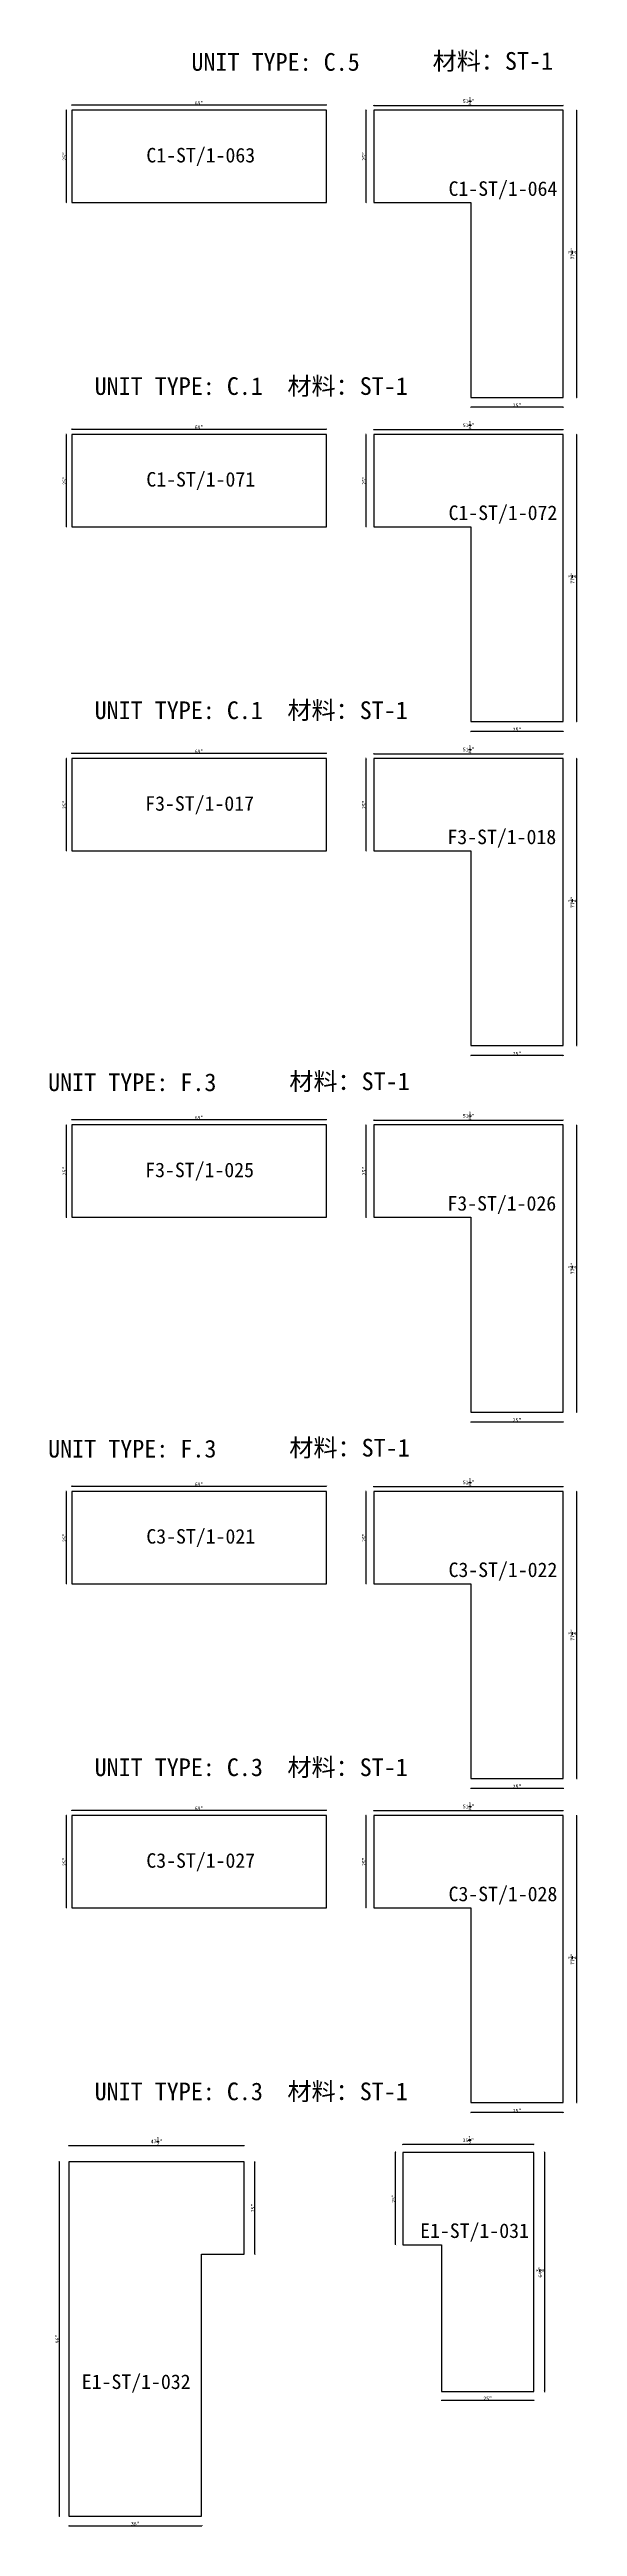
# Model space of a CAD drawing. Header units: millimetres. Extents: x -46962 to 137822, y -48342 to 2116.
# Drawn here: x 114603 to 118235, y -30064 to -13028 of the extents above; entities that cross this region are included whole.
import ezdxf
from ezdxf.enums import TextEntityAlignment as Align

# ---------------------------------------------------------------- set-up
doc = ezdxf.new("R2010")
doc.units = ezdxf.units.MM
doc.layers.add('COUNTERTOP_NUMBER', color=3, linetype='Continuous')
doc.layers.add('COUNTERTOPS', color=7, linetype='Continuous')
doc.styles.add('样式 1', font='')
doc.styles.get('样式 1').set_extended_font_data('NSimSun')
doc.dimstyles.new('副本 ISO-25', dxfattribs={"dimtxt": 25, "dimasz": 10, "dimexe": 1.5, "dimexo": 0.5, "dimtad": 1, "dimlfac": 0.03937, "dimlunit": 5, "dimtxsty": '样式 1', "dimblk": 'ARCHTICK', "dimcen": 2.5, "dimclrd": 256, "dimclrt": 1, "dimazin": 3, "dimtfac": 1, "dimtmove": 0, "dimatfit": 3, "dimfxlon": 1})

# ---------------------------------------------------------------- blocks, each defined once
blk = doc.blocks.new('_ArchTick')
at = {"color": 0, "linetype": 'ByBlock', "const_width": 0.15}
blk.add_lwpolyline([(-0.5, -0.5), (0.5, 0.5)], dxfattribs=at)
blk = doc.blocks.new('*D1694')
at = {"color": 0, "lineweight": -2, "transparency": 16777216}
for p, q in [((114720, -13445), (114717, -13445)), ((114720, -14080), (114717, -14080))]:
    blk.add_line(p, q, dxfattribs=at)
at = {"lineweight": -2, "transparency": 16777216}
blk.add_line((114719, -14080), (114719, -13445), dxfattribs=at)
at = {"layer": 'Defpoints', "color": 0, "transparency": 16777216}
for p in [(114719, -13445), (114756, -13445), (114756, -14080)]:
    blk.add_point(p, dxfattribs=at)
at = {"lineweight": -2, "transparency": 16777216, "xscale": 10, "yscale": 10, "zscale": 10}
for p, rotation in [((114719, -13445), 90), ((114719, -14080), 270)]:
    blk.add_blockref('_ArchTick', p, dxfattribs=dict(at, rotation=rotation))
at = {"color": 1, "transparency": 16777216, "insert": (114706, -13763), "char_height": 25, "attachment_point": 5, "rotation": 90, "style": '样式 1'}
blk.add_mtext('\\A1;25"', dxfattribs=at)
blk = doc.blocks.new('*D1695')
at = {"color": 0, "lineweight": -2, "transparency": 16777216}
for p, q in [((114756, -13410), (114756, -13407)), ((116508, -13410), (116508, -13407))]:
    blk.add_line(p, q, dxfattribs=at)
at = {"lineweight": -2, "transparency": 16777216}
blk.add_line((114756, -13409), (116508, -13409), dxfattribs=at)
at = {"layer": 'Defpoints', "color": 0, "transparency": 16777216}
for p in [(114756, -13445), (116508, -13409), (116508, -13445)]:
    blk.add_point(p, dxfattribs=at)
at = {"lineweight": -2, "transparency": 16777216, "xscale": 10, "yscale": 10, "zscale": 10, "rotation": 180}
blk.add_blockref('_ArchTick', (114756, -13409), dxfattribs=at)
at = {"lineweight": -2, "transparency": 16777216, "xscale": 10, "yscale": 10, "zscale": 10}
blk.add_blockref('_ArchTick', (116508, -13409), dxfattribs=at)
at = {"color": 1, "transparency": 16777216, "insert": (115632, -13396), "char_height": 25, "attachment_point": 5, "style": '样式 1'}
blk.add_mtext('\\A1;69"', dxfattribs=at)
blk = doc.blocks.new('*D1696')
at = {"color": 0, "lineweight": -2, "transparency": 16777216}
for p, q in [((116835, -13413), (116835, -13410)), ((118136, -13413), (118136, -13410))]:
    blk.add_line(p, q, dxfattribs=at)
at = {"lineweight": -2, "transparency": 16777216}
blk.add_line((116835, -13412), (118136, -13412), dxfattribs=at)
at = {"layer": 'Defpoints', "color": 0, "transparency": 16777216}
for p in [(116835, -13445), (118136, -13412), (118136, -13445)]:
    blk.add_point(p, dxfattribs=at)
at = {"lineweight": -2, "transparency": 16777216, "xscale": 10, "yscale": 10, "zscale": 10, "rotation": 180}
blk.add_blockref('_ArchTick', (116835, -13412), dxfattribs=at)
at = {"lineweight": -2, "transparency": 16777216, "xscale": 10, "yscale": 10, "zscale": 10}
blk.add_blockref('_ArchTick', (118136, -13412), dxfattribs=at)
at = {"color": 1, "transparency": 16777216, "insert": (117486, -13383), "char_height": 25, "attachment_point": 5, "style": '样式 1'}
blk.add_mtext('\\A1;51{\\H1x;\\S1/4;}"', dxfattribs=at)
blk = doc.blocks.new('*D1697')
at = {"color": 0, "lineweight": -2, "transparency": 16777216}
for p, q in [((116782, -13445), (116780, -13445)), ((116782, -14080), (116780, -14080))]:
    blk.add_line(p, q, dxfattribs=at)
at = {"lineweight": -2, "transparency": 16777216}
blk.add_line((116781, -14080), (116781, -13445), dxfattribs=at)
at = {"layer": 'Defpoints', "color": 0, "transparency": 16777216}
for p in [(116781, -13445), (116835, -13445), (116835, -14080)]:
    blk.add_point(p, dxfattribs=at)
at = {"lineweight": -2, "transparency": 16777216, "xscale": 10, "yscale": 10, "zscale": 10}
for p, rotation in [((116781, -13445), 90), ((116781, -14080), 270)]:
    blk.add_blockref('_ArchTick', p, dxfattribs=dict(at, rotation=rotation))
at = {"color": 1, "transparency": 16777216, "insert": (116768, -13763), "char_height": 25, "attachment_point": 5, "rotation": 90, "style": '样式 1'}
blk.add_mtext('\\A1;25"', dxfattribs=at)
blk = doc.blocks.new('*D1698')
at = {"color": 0, "lineweight": -2, "transparency": 16777216}
for p, q in [((117501, -15487), (117501, -15490)), ((118136, -15487), (118136, -15490))]:
    blk.add_line(p, q, dxfattribs=at)
at = {"lineweight": -2, "transparency": 16777216}
blk.add_line((118136, -15488), (117501, -15488), dxfattribs=at)
at = {"layer": 'Defpoints', "color": 0, "transparency": 16777216}
for p in [(117501, -15420), (117501, -15488), (118136, -15420)]:
    blk.add_point(p, dxfattribs=at)
at = {"lineweight": -2, "transparency": 16777216, "xscale": 10, "yscale": 10, "zscale": 10, "rotation": 180}
blk.add_blockref('_ArchTick', (117501, -15488), dxfattribs=at)
at = {"lineweight": -2, "transparency": 16777216, "xscale": 10, "yscale": 10, "zscale": 10}
blk.add_blockref('_ArchTick', (118136, -15488), dxfattribs=at)
at = {"color": 1, "transparency": 16777216, "insert": (117819, -15475), "char_height": 25, "attachment_point": 5, "style": '样式 1'}
blk.add_mtext('\\A1;25"', dxfattribs=at)
blk = doc.blocks.new('*D1699')
at = {"color": 0, "lineweight": -2, "transparency": 16777216}
for p, q in [((118229, -13445), (118231, -13445)), ((118229, -15420), (118231, -15420))]:
    blk.add_line(p, q, dxfattribs=at)
at = {"lineweight": -2, "transparency": 16777216}
blk.add_line((118230, -15420), (118230, -13445), dxfattribs=at)
at = {"layer": 'Defpoints', "color": 0, "transparency": 16777216}
for p in [(118136, -13445), (118230, -13445), (118136, -15420)]:
    blk.add_point(p, dxfattribs=at)
at = {"lineweight": -2, "transparency": 16777216, "xscale": 10, "yscale": 10, "zscale": 10}
for p, rotation in [((118230, -13445), 90), ((118230, -15420), 270)]:
    blk.add_blockref('_ArchTick', p, dxfattribs=dict(at, rotation=rotation))
at = {"color": 1, "transparency": 16777216, "insert": (118201, -14432), "char_height": 25, "attachment_point": 5, "rotation": 90, "style": '样式 1'}
blk.add_mtext('\\A1;77{\\H1x;\\S3/4;}"', dxfattribs=at)
blk = doc.blocks.new('*D1983')
at = {"color": 0, "lineweight": -2, "transparency": 16777216}
for p, q in [((114720, -15675), (114717, -15675)), ((114720, -16310), (114717, -16310))]:
    blk.add_line(p, q, dxfattribs=at)
at = {"lineweight": -2, "transparency": 16777216}
blk.add_line((114719, -16310), (114719, -15675), dxfattribs=at)
at = {"layer": 'Defpoints', "color": 0, "transparency": 16777216}
for p in [(114719, -15675), (114756, -15675), (114756, -16310)]:
    blk.add_point(p, dxfattribs=at)
at = {"lineweight": -2, "transparency": 16777216, "xscale": 10, "yscale": 10, "zscale": 10}
for p, rotation in [((114719, -15675), 90), ((114719, -16310), 270)]:
    blk.add_blockref('_ArchTick', p, dxfattribs=dict(at, rotation=rotation))
at = {"color": 1, "transparency": 16777216, "insert": (114706, -15992), "char_height": 25, "attachment_point": 5, "rotation": 90, "style": '样式 1'}
blk.add_mtext('\\A1;25"', dxfattribs=at)
blk = doc.blocks.new('*D1984')
at = {"color": 0, "lineweight": -2, "transparency": 16777216}
for p, q in [((114756, -15639), (114756, -15637)), ((116508, -15639), (116508, -15637))]:
    blk.add_line(p, q, dxfattribs=at)
at = {"lineweight": -2, "transparency": 16777216}
blk.add_line((114756, -15638), (116508, -15638), dxfattribs=at)
at = {"layer": 'Defpoints', "color": 0, "transparency": 16777216}
for p in [(116508, -15638), (114756, -15675), (116508, -15675)]:
    blk.add_point(p, dxfattribs=at)
at = {"lineweight": -2, "transparency": 16777216, "xscale": 10, "yscale": 10, "zscale": 10, "rotation": 180}
blk.add_blockref('_ArchTick', (114756, -15638), dxfattribs=at)
at = {"lineweight": -2, "transparency": 16777216, "xscale": 10, "yscale": 10, "zscale": 10}
blk.add_blockref('_ArchTick', (116508, -15638), dxfattribs=at)
at = {"color": 1, "transparency": 16777216, "insert": (115632, -15625), "char_height": 25, "attachment_point": 5, "style": '样式 1'}
blk.add_mtext('\\A1;69"', dxfattribs=at)
blk = doc.blocks.new('*D1985')
at = {"color": 0, "lineweight": -2, "transparency": 16777216}
for p, q in [((116835, -15643), (116835, -15640)), ((118136, -15643), (118136, -15640))]:
    blk.add_line(p, q, dxfattribs=at)
at = {"lineweight": -2, "transparency": 16777216}
blk.add_line((116835, -15642), (118136, -15642), dxfattribs=at)
at = {"layer": 'Defpoints', "color": 0, "transparency": 16777216}
for p in [(118136, -15642), (116835, -15675), (118136, -15675)]:
    blk.add_point(p, dxfattribs=at)
at = {"lineweight": -2, "transparency": 16777216, "xscale": 10, "yscale": 10, "zscale": 10, "rotation": 180}
blk.add_blockref('_ArchTick', (116835, -15642), dxfattribs=at)
at = {"lineweight": -2, "transparency": 16777216, "xscale": 10, "yscale": 10, "zscale": 10}
blk.add_blockref('_ArchTick', (118136, -15642), dxfattribs=at)
at = {"color": 1, "transparency": 16777216, "insert": (117486, -15612), "char_height": 25, "attachment_point": 5, "style": '样式 1'}
blk.add_mtext('\\A1;51{\\H1x;\\S1/4;}"', dxfattribs=at)
blk = doc.blocks.new('*D1986')
at = {"color": 0, "lineweight": -2, "transparency": 16777216}
for p, q in [((116782, -15675), (116780, -15675)), ((116782, -16310), (116780, -16310))]:
    blk.add_line(p, q, dxfattribs=at)
at = {"lineweight": -2, "transparency": 16777216}
blk.add_line((116781, -16310), (116781, -15675), dxfattribs=at)
at = {"layer": 'Defpoints', "color": 0, "transparency": 16777216}
for p in [(116781, -15675), (116835, -15675), (116835, -16310)]:
    blk.add_point(p, dxfattribs=at)
at = {"lineweight": -2, "transparency": 16777216, "xscale": 10, "yscale": 10, "zscale": 10}
for p, rotation in [((116781, -15675), 90), ((116781, -16310), 270)]:
    blk.add_blockref('_ArchTick', p, dxfattribs=dict(at, rotation=rotation))
at = {"color": 1, "transparency": 16777216, "insert": (116768, -15992), "char_height": 25, "attachment_point": 5, "rotation": 90, "style": '样式 1'}
blk.add_mtext('\\A1;25"', dxfattribs=at)
blk = doc.blocks.new('*D1987')
at = {"color": 0, "lineweight": -2, "transparency": 16777216}
for p, q in [((117501, -17717), (117501, -17719)), ((118136, -17717), (118136, -17719))]:
    blk.add_line(p, q, dxfattribs=at)
at = {"lineweight": -2, "transparency": 16777216}
blk.add_line((118136, -17718), (117501, -17718), dxfattribs=at)
at = {"layer": 'Defpoints', "color": 0, "transparency": 16777216}
for p in [(117501, -17649), (117501, -17718), (118136, -17649)]:
    blk.add_point(p, dxfattribs=at)
at = {"lineweight": -2, "transparency": 16777216, "xscale": 10, "yscale": 10, "zscale": 10, "rotation": 180}
blk.add_blockref('_ArchTick', (117501, -17718), dxfattribs=at)
at = {"lineweight": -2, "transparency": 16777216, "xscale": 10, "yscale": 10, "zscale": 10}
blk.add_blockref('_ArchTick', (118136, -17718), dxfattribs=at)
at = {"color": 1, "transparency": 16777216, "insert": (117819, -17705), "char_height": 25, "attachment_point": 5, "style": '样式 1'}
blk.add_mtext('\\A1;25"', dxfattribs=at)
blk = doc.blocks.new('*D1988')
at = {"color": 0, "lineweight": -2, "transparency": 16777216}
for p, q in [((118229, -15675), (118231, -15675)), ((118229, -17649), (118231, -17649))]:
    blk.add_line(p, q, dxfattribs=at)
at = {"lineweight": -2, "transparency": 16777216}
blk.add_line((118230, -17649), (118230, -15675), dxfattribs=at)
at = {"layer": 'Defpoints', "color": 0, "transparency": 16777216}
for p in [(118136, -15675), (118230, -15675), (118136, -17649)]:
    blk.add_point(p, dxfattribs=at)
at = {"lineweight": -2, "transparency": 16777216, "xscale": 10, "yscale": 10, "zscale": 10}
for p, rotation in [((118230, -15675), 90), ((118230, -17649), 270)]:
    blk.add_blockref('_ArchTick', p, dxfattribs=dict(at, rotation=rotation))
at = {"color": 1, "transparency": 16777216, "insert": (118201, -16662), "char_height": 25, "attachment_point": 5, "rotation": 90, "style": '样式 1'}
blk.add_mtext('\\A1;77{\\H1x;\\S3/4;}"', dxfattribs=at)
blk = doc.blocks.new('*D1718')
at = {"color": 0, "lineweight": -2, "transparency": 16777216}
for p, q in [((114720, -17904), (114717, -17904)), ((114720, -18539), (114717, -18539))]:
    blk.add_line(p, q, dxfattribs=at)
at = {"lineweight": -2, "transparency": 16777216}
blk.add_line((114719, -18539), (114719, -17904), dxfattribs=at)
at = {"layer": 'Defpoints', "color": 0, "transparency": 16777216}
for p in [(114719, -17904), (114756, -17904), (114756, -18539)]:
    blk.add_point(p, dxfattribs=at)
at = {"lineweight": -2, "transparency": 16777216, "xscale": 10, "yscale": 10, "zscale": 10}
for p, rotation in [((114719, -17904), 90), ((114719, -18539), 270)]:
    blk.add_blockref('_ArchTick', p, dxfattribs=dict(at, rotation=rotation))
at = {"color": 1, "transparency": 16777216, "insert": (114706, -18222), "char_height": 25, "attachment_point": 5, "rotation": 90, "style": '样式 1'}
blk.add_mtext('\\A1;25"', dxfattribs=at)
blk = doc.blocks.new('*D1719')
at = {"color": 0, "lineweight": -2, "transparency": 16777216}
for p, q in [((114756, -17869), (114756, -17866)), ((116508, -17869), (116508, -17866))]:
    blk.add_line(p, q, dxfattribs=at)
at = {"lineweight": -2, "transparency": 16777216}
blk.add_line((114756, -17868), (116508, -17868), dxfattribs=at)
at = {"layer": 'Defpoints', "color": 0, "transparency": 16777216}
for p in [(116508, -17868), (114756, -17904), (116508, -17904)]:
    blk.add_point(p, dxfattribs=at)
at = {"lineweight": -2, "transparency": 16777216, "xscale": 10, "yscale": 10, "zscale": 10, "rotation": 180}
blk.add_blockref('_ArchTick', (114756, -17868), dxfattribs=at)
at = {"lineweight": -2, "transparency": 16777216, "xscale": 10, "yscale": 10, "zscale": 10}
blk.add_blockref('_ArchTick', (116508, -17868), dxfattribs=at)
at = {"color": 1, "transparency": 16777216, "insert": (115632, -17855), "char_height": 25, "attachment_point": 5, "style": '样式 1'}
blk.add_mtext('\\A1;69"', dxfattribs=at)
blk = doc.blocks.new('*D1720')
at = {"color": 0, "lineweight": -2, "transparency": 16777216}
for p, q in [((116835, -17872), (116835, -17870)), ((118136, -17872), (118136, -17870))]:
    blk.add_line(p, q, dxfattribs=at)
at = {"lineweight": -2, "transparency": 16777216}
blk.add_line((116835, -17871), (118136, -17871), dxfattribs=at)
at = {"layer": 'Defpoints', "color": 0, "transparency": 16777216}
for p in [(118136, -17871), (116835, -17904), (118136, -17904)]:
    blk.add_point(p, dxfattribs=at)
at = {"lineweight": -2, "transparency": 16777216, "xscale": 10, "yscale": 10, "zscale": 10, "rotation": 180}
blk.add_blockref('_ArchTick', (116835, -17871), dxfattribs=at)
at = {"lineweight": -2, "transparency": 16777216, "xscale": 10, "yscale": 10, "zscale": 10}
blk.add_blockref('_ArchTick', (118136, -17871), dxfattribs=at)
at = {"color": 1, "transparency": 16777216, "insert": (117486, -17842), "char_height": 25, "attachment_point": 5, "style": '样式 1'}
blk.add_mtext('\\A1;51{\\H1x;\\S1/4;}"', dxfattribs=at)
blk = doc.blocks.new('*D1721')
at = {"color": 0, "lineweight": -2, "transparency": 16777216}
for p, q in [((116782, -17904), (116780, -17904)), ((116782, -18539), (116780, -18539))]:
    blk.add_line(p, q, dxfattribs=at)
at = {"lineweight": -2, "transparency": 16777216}
blk.add_line((116781, -18539), (116781, -17904), dxfattribs=at)
at = {"layer": 'Defpoints', "color": 0, "transparency": 16777216}
for p in [(116781, -17904), (116835, -17904), (116835, -18539)]:
    blk.add_point(p, dxfattribs=at)
at = {"lineweight": -2, "transparency": 16777216, "xscale": 10, "yscale": 10, "zscale": 10}
for p, rotation in [((116781, -17904), 90), ((116781, -18539), 270)]:
    blk.add_blockref('_ArchTick', p, dxfattribs=dict(at, rotation=rotation))
at = {"color": 1, "transparency": 16777216, "insert": (116768, -18222), "char_height": 25, "attachment_point": 5, "rotation": 90, "style": '样式 1'}
blk.add_mtext('\\A1;25"', dxfattribs=at)
blk = doc.blocks.new('*D1722')
at = {"color": 0, "lineweight": -2, "transparency": 16777216}
for p, q in [((117501, -19946), (117501, -19949)), ((118136, -19946), (118136, -19949))]:
    blk.add_line(p, q, dxfattribs=at)
at = {"lineweight": -2, "transparency": 16777216}
blk.add_line((118136, -19947), (117501, -19947), dxfattribs=at)
at = {"layer": 'Defpoints', "color": 0, "transparency": 16777216}
for p in [(117501, -19879), (118136, -19879), (117501, -19947)]:
    blk.add_point(p, dxfattribs=at)
at = {"lineweight": -2, "transparency": 16777216, "xscale": 10, "yscale": 10, "zscale": 10, "rotation": 180}
blk.add_blockref('_ArchTick', (117501, -19947), dxfattribs=at)
at = {"lineweight": -2, "transparency": 16777216, "xscale": 10, "yscale": 10, "zscale": 10}
blk.add_blockref('_ArchTick', (118136, -19947), dxfattribs=at)
at = {"color": 1, "transparency": 16777216, "insert": (117819, -19934), "char_height": 25, "attachment_point": 5, "style": '样式 1'}
blk.add_mtext('\\A1;25"', dxfattribs=at)
blk = doc.blocks.new('*D1723')
at = {"color": 0, "lineweight": -2, "transparency": 16777216}
for p, q in [((118229, -17904), (118231, -17904)), ((118229, -19879), (118231, -19879))]:
    blk.add_line(p, q, dxfattribs=at)
at = {"lineweight": -2, "transparency": 16777216}
blk.add_line((118230, -19879), (118230, -17904), dxfattribs=at)
at = {"layer": 'Defpoints', "color": 0, "transparency": 16777216}
for p in [(118136, -17904), (118230, -17904), (118136, -19879)]:
    blk.add_point(p, dxfattribs=at)
at = {"lineweight": -2, "transparency": 16777216, "xscale": 10, "yscale": 10, "zscale": 10}
for p, rotation in [((118230, -17904), 90), ((118230, -19879), 270)]:
    blk.add_blockref('_ArchTick', p, dxfattribs=dict(at, rotation=rotation))
at = {"color": 1, "transparency": 16777216, "insert": (118201, -18892), "char_height": 25, "attachment_point": 5, "rotation": 90, "style": '样式 1'}
blk.add_mtext('\\A1;77{\\H1x;\\S3/4;}"', dxfattribs=at)
blk = doc.blocks.new('*D1993')
at = {"color": 0, "lineweight": -2, "transparency": 16777216}
for p, q in [((114720, -20425), (114717, -20425)), ((114720, -21060), (114717, -21060))]:
    blk.add_line(p, q, dxfattribs=at)
at = {"lineweight": -2, "transparency": 16777216}
blk.add_line((114719, -21060), (114719, -20425), dxfattribs=at)
at = {"layer": 'Defpoints', "color": 0, "transparency": 16777216}
for p in [(114719, -20425), (114756, -20425), (114756, -21060)]:
    blk.add_point(p, dxfattribs=at)
at = {"lineweight": -2, "transparency": 16777216, "xscale": 10, "yscale": 10, "zscale": 10}
for p, rotation in [((114719, -20425), 90), ((114719, -21060), 270)]:
    blk.add_blockref('_ArchTick', p, dxfattribs=dict(at, rotation=rotation))
at = {"color": 1, "transparency": 16777216, "insert": (114706, -20742), "char_height": 25, "attachment_point": 5, "rotation": 90, "style": '样式 1'}
blk.add_mtext('\\A1;25"', dxfattribs=at)
blk = doc.blocks.new('*D1994')
at = {"color": 0, "lineweight": -2, "transparency": 16777216}
for p, q in [((114756, -20389), (114756, -20387)), ((116508, -20389), (116508, -20387))]:
    blk.add_line(p, q, dxfattribs=at)
at = {"lineweight": -2, "transparency": 16777216}
blk.add_line((114756, -20388), (116508, -20388), dxfattribs=at)
at = {"layer": 'Defpoints', "color": 0, "transparency": 16777216}
for p in [(114756, -20425), (116508, -20388), (116508, -20425)]:
    blk.add_point(p, dxfattribs=at)
at = {"lineweight": -2, "transparency": 16777216, "xscale": 10, "yscale": 10, "zscale": 10, "rotation": 180}
blk.add_blockref('_ArchTick', (114756, -20388), dxfattribs=at)
at = {"lineweight": -2, "transparency": 16777216, "xscale": 10, "yscale": 10, "zscale": 10}
blk.add_blockref('_ArchTick', (116508, -20388), dxfattribs=at)
at = {"color": 1, "transparency": 16777216, "insert": (115632, -20375), "char_height": 25, "attachment_point": 5, "style": '样式 1'}
blk.add_mtext('\\A1;69"', dxfattribs=at)
blk = doc.blocks.new('*D1995')
at = {"color": 0, "lineweight": -2, "transparency": 16777216}
for p, q in [((116835, -20392), (116835, -20390)), ((118136, -20392), (118136, -20390))]:
    blk.add_line(p, q, dxfattribs=at)
at = {"lineweight": -2, "transparency": 16777216}
blk.add_line((116835, -20391), (118136, -20391), dxfattribs=at)
at = {"layer": 'Defpoints', "color": 0, "transparency": 16777216}
for p in [(116835, -20425), (118136, -20391), (118136, -20425)]:
    blk.add_point(p, dxfattribs=at)
at = {"lineweight": -2, "transparency": 16777216, "xscale": 10, "yscale": 10, "zscale": 10, "rotation": 180}
blk.add_blockref('_ArchTick', (116835, -20391), dxfattribs=at)
at = {"lineweight": -2, "transparency": 16777216, "xscale": 10, "yscale": 10, "zscale": 10}
blk.add_blockref('_ArchTick', (118136, -20391), dxfattribs=at)
at = {"color": 1, "transparency": 16777216, "insert": (117486, -20362), "char_height": 25, "attachment_point": 5, "style": '样式 1'}
blk.add_mtext('\\A1;51{\\H1x;\\S1/4;}"', dxfattribs=at)
blk = doc.blocks.new('*D1996')
at = {"color": 0, "lineweight": -2, "transparency": 16777216}
for p, q in [((116782, -20425), (116780, -20425)), ((116782, -21060), (116780, -21060))]:
    blk.add_line(p, q, dxfattribs=at)
at = {"lineweight": -2, "transparency": 16777216}
blk.add_line((116781, -21060), (116781, -20425), dxfattribs=at)
at = {"layer": 'Defpoints', "color": 0, "transparency": 16777216}
for p in [(116781, -20425), (116835, -20425), (116835, -21060)]:
    blk.add_point(p, dxfattribs=at)
at = {"lineweight": -2, "transparency": 16777216, "xscale": 10, "yscale": 10, "zscale": 10}
for p, rotation in [((116781, -20425), 90), ((116781, -21060), 270)]:
    blk.add_blockref('_ArchTick', p, dxfattribs=dict(at, rotation=rotation))
at = {"color": 1, "transparency": 16777216, "insert": (116768, -20742), "char_height": 25, "attachment_point": 5, "rotation": 90, "style": '样式 1'}
blk.add_mtext('\\A1;25"', dxfattribs=at)
blk = doc.blocks.new('*D1997')
at = {"color": 0, "lineweight": -2, "transparency": 16777216}
for p, q in [((117501, -22467), (117501, -22469)), ((118136, -22467), (118136, -22469))]:
    blk.add_line(p, q, dxfattribs=at)
at = {"lineweight": -2, "transparency": 16777216}
blk.add_line((118136, -22468), (117501, -22468), dxfattribs=at)
at = {"layer": 'Defpoints', "color": 0, "transparency": 16777216}
for p in [(117501, -22399), (117501, -22468), (118136, -22399)]:
    blk.add_point(p, dxfattribs=at)
at = {"lineweight": -2, "transparency": 16777216, "xscale": 10, "yscale": 10, "zscale": 10, "rotation": 180}
blk.add_blockref('_ArchTick', (117501, -22468), dxfattribs=at)
at = {"lineweight": -2, "transparency": 16777216, "xscale": 10, "yscale": 10, "zscale": 10}
blk.add_blockref('_ArchTick', (118136, -22468), dxfattribs=at)
at = {"color": 1, "transparency": 16777216, "insert": (117819, -22455), "char_height": 25, "attachment_point": 5, "style": '样式 1'}
blk.add_mtext('\\A1;25"', dxfattribs=at)
blk = doc.blocks.new('*D1998')
at = {"color": 0, "lineweight": -2, "transparency": 16777216}
for p, q in [((118229, -20425), (118231, -20425)), ((118229, -22399), (118231, -22399))]:
    blk.add_line(p, q, dxfattribs=at)
at = {"lineweight": -2, "transparency": 16777216}
blk.add_line((118230, -22399), (118230, -20425), dxfattribs=at)
at = {"layer": 'Defpoints', "color": 0, "transparency": 16777216}
for p in [(118136, -20425), (118230, -20425), (118136, -22399)]:
    blk.add_point(p, dxfattribs=at)
at = {"lineweight": -2, "transparency": 16777216, "xscale": 10, "yscale": 10, "zscale": 10}
for p, rotation in [((118230, -20425), 90), ((118230, -22399), 270)]:
    blk.add_blockref('_ArchTick', p, dxfattribs=dict(at, rotation=rotation))
at = {"color": 1, "transparency": 16777216, "insert": (118201, -21412), "char_height": 25, "attachment_point": 5, "rotation": 90, "style": '样式 1'}
blk.add_mtext('\\A1;77{\\H1x;\\S3/4;}"', dxfattribs=at)
blk = doc.blocks.new('*D2009')
at = {"color": 0, "lineweight": -2, "transparency": 16777216}
for p, q in [((114720, -22945), (114717, -22945)), ((114720, -23580), (114717, -23580))]:
    blk.add_line(p, q, dxfattribs=at)
at = {"lineweight": -2, "transparency": 16777216}
blk.add_line((114719, -23580), (114719, -22945), dxfattribs=at)
at = {"layer": 'Defpoints', "color": 0, "transparency": 16777216}
for p in [(114719, -22945), (114756, -22945), (114756, -23580)]:
    blk.add_point(p, dxfattribs=at)
at = {"lineweight": -2, "transparency": 16777216, "xscale": 10, "yscale": 10, "zscale": 10}
for p, rotation in [((114719, -22945), 90), ((114719, -23580), 270)]:
    blk.add_blockref('_ArchTick', p, dxfattribs=dict(at, rotation=rotation))
at = {"color": 1, "transparency": 16777216, "insert": (114706, -23263), "char_height": 25, "attachment_point": 5, "rotation": 90, "style": '样式 1'}
blk.add_mtext('\\A1;25"', dxfattribs=at)
blk = doc.blocks.new('*D2010')
at = {"color": 0, "lineweight": -2, "transparency": 16777216}
for p, q in [((114756, -22910), (114756, -22907)), ((116508, -22910), (116508, -22907))]:
    blk.add_line(p, q, dxfattribs=at)
at = {"lineweight": -2, "transparency": 16777216}
blk.add_line((114756, -22909), (116508, -22909), dxfattribs=at)
at = {"layer": 'Defpoints', "color": 0, "transparency": 16777216}
for p in [(114756, -22945), (116508, -22909), (116508, -22945)]:
    blk.add_point(p, dxfattribs=at)
at = {"lineweight": -2, "transparency": 16777216, "xscale": 10, "yscale": 10, "zscale": 10, "rotation": 180}
blk.add_blockref('_ArchTick', (114756, -22909), dxfattribs=at)
at = {"lineweight": -2, "transparency": 16777216, "xscale": 10, "yscale": 10, "zscale": 10}
blk.add_blockref('_ArchTick', (116508, -22909), dxfattribs=at)
at = {"color": 1, "transparency": 16777216, "insert": (115632, -22896), "char_height": 25, "attachment_point": 5, "style": '样式 1'}
blk.add_mtext('\\A1;69"', dxfattribs=at)
blk = doc.blocks.new('*D1962')
at = {"color": 0, "lineweight": -2, "transparency": 16777216}
for p, q in [((116835, -22913), (116835, -22910)), ((118136, -22913), (118136, -22910))]:
    blk.add_line(p, q, dxfattribs=at)
at = {"lineweight": -2, "transparency": 16777216}
blk.add_line((116835, -22912), (118136, -22912), dxfattribs=at)
at = {"layer": 'Defpoints', "color": 0, "transparency": 16777216}
for p in [(116835, -22945), (118136, -22912), (118136, -22945)]:
    blk.add_point(p, dxfattribs=at)
at = {"lineweight": -2, "transparency": 16777216, "xscale": 10, "yscale": 10, "zscale": 10, "rotation": 180}
blk.add_blockref('_ArchTick', (116835, -22912), dxfattribs=at)
at = {"lineweight": -2, "transparency": 16777216, "xscale": 10, "yscale": 10, "zscale": 10}
blk.add_blockref('_ArchTick', (118136, -22912), dxfattribs=at)
at = {"color": 1, "transparency": 16777216, "insert": (117486, -22883), "char_height": 25, "attachment_point": 5, "style": '样式 1'}
blk.add_mtext('\\A1;51{\\H1x;\\S1/4;}"', dxfattribs=at)
blk = doc.blocks.new('*D1963')
at = {"color": 0, "lineweight": -2, "transparency": 16777216}
for p, q in [((116782, -22945), (116780, -22945)), ((116782, -23580), (116780, -23580))]:
    blk.add_line(p, q, dxfattribs=at)
at = {"lineweight": -2, "transparency": 16777216}
blk.add_line((116781, -23580), (116781, -22945), dxfattribs=at)
at = {"layer": 'Defpoints', "color": 0, "transparency": 16777216}
for p in [(116781, -22945), (116835, -22945), (116835, -23580)]:
    blk.add_point(p, dxfattribs=at)
at = {"lineweight": -2, "transparency": 16777216, "xscale": 10, "yscale": 10, "zscale": 10}
for p, rotation in [((116781, -22945), 90), ((116781, -23580), 270)]:
    blk.add_blockref('_ArchTick', p, dxfattribs=dict(at, rotation=rotation))
at = {"color": 1, "transparency": 16777216, "insert": (116768, -23263), "char_height": 25, "attachment_point": 5, "rotation": 90, "style": '样式 1'}
blk.add_mtext('\\A1;25"', dxfattribs=at)
blk = doc.blocks.new('*D1964')
at = {"color": 0, "lineweight": -2, "transparency": 16777216}
for p, q in [((117501, -24987), (117501, -24990)), ((118136, -24987), (118136, -24990))]:
    blk.add_line(p, q, dxfattribs=at)
at = {"lineweight": -2, "transparency": 16777216}
blk.add_line((118136, -24988), (117501, -24988), dxfattribs=at)
at = {"layer": 'Defpoints', "color": 0, "transparency": 16777216}
for p in [(117501, -24920), (117501, -24988), (118136, -24920)]:
    blk.add_point(p, dxfattribs=at)
at = {"lineweight": -2, "transparency": 16777216, "xscale": 10, "yscale": 10, "zscale": 10, "rotation": 180}
blk.add_blockref('_ArchTick', (117501, -24988), dxfattribs=at)
at = {"lineweight": -2, "transparency": 16777216, "xscale": 10, "yscale": 10, "zscale": 10}
blk.add_blockref('_ArchTick', (118136, -24988), dxfattribs=at)
at = {"color": 1, "transparency": 16777216, "insert": (117819, -24975), "char_height": 25, "attachment_point": 5, "style": '样式 1'}
blk.add_mtext('\\A1;25"', dxfattribs=at)
blk = doc.blocks.new('*D1965')
at = {"color": 0, "lineweight": -2, "transparency": 16777216}
for p, q in [((118229, -22945), (118231, -22945)), ((118229, -24920), (118231, -24920))]:
    blk.add_line(p, q, dxfattribs=at)
at = {"lineweight": -2, "transparency": 16777216}
blk.add_line((118230, -24920), (118230, -22945), dxfattribs=at)
at = {"layer": 'Defpoints', "color": 0, "transparency": 16777216}
for p in [(118136, -22945), (118230, -22945), (118136, -24920)]:
    blk.add_point(p, dxfattribs=at)
at = {"lineweight": -2, "transparency": 16777216, "xscale": 10, "yscale": 10, "zscale": 10}
for p, rotation in [((118230, -22945), 90), ((118230, -24920), 270)]:
    blk.add_blockref('_ArchTick', p, dxfattribs=dict(at, rotation=rotation))
at = {"color": 1, "transparency": 16777216, "insert": (118201, -23932), "char_height": 25, "attachment_point": 5, "rotation": 90, "style": '样式 1'}
blk.add_mtext('\\A1;77{\\H1x;\\S3/4;}"', dxfattribs=at)
blk = doc.blocks.new('*D1972')
at = {"color": 0, "lineweight": -2, "transparency": 16777216}
for p, q in [((114720, -25175), (114717, -25175)), ((114720, -25810), (114717, -25810))]:
    blk.add_line(p, q, dxfattribs=at)
at = {"lineweight": -2, "transparency": 16777216}
blk.add_line((114719, -25810), (114719, -25175), dxfattribs=at)
at = {"layer": 'Defpoints', "color": 0, "transparency": 16777216}
for p in [(114719, -25175), (114756, -25175), (114756, -25810)]:
    blk.add_point(p, dxfattribs=at)
at = {"lineweight": -2, "transparency": 16777216, "xscale": 10, "yscale": 10, "zscale": 10}
for p, rotation in [((114719, -25175), 90), ((114719, -25810), 270)]:
    blk.add_blockref('_ArchTick', p, dxfattribs=dict(at, rotation=rotation))
at = {"color": 1, "transparency": 16777216, "insert": (114706, -25492), "char_height": 25, "attachment_point": 5, "rotation": 90, "style": '样式 1'}
blk.add_mtext('\\A1;25"', dxfattribs=at)
blk = doc.blocks.new('*D1973')
at = {"color": 0, "lineweight": -2, "transparency": 16777216}
for p, q in [((114756, -25139), (114756, -25137)), ((116508, -25139), (116508, -25137))]:
    blk.add_line(p, q, dxfattribs=at)
at = {"lineweight": -2, "transparency": 16777216}
blk.add_line((114756, -25138), (116508, -25138), dxfattribs=at)
at = {"layer": 'Defpoints', "color": 0, "transparency": 16777216}
for p in [(114756, -25175), (116508, -25138), (116508, -25175)]:
    blk.add_point(p, dxfattribs=at)
at = {"lineweight": -2, "transparency": 16777216, "xscale": 10, "yscale": 10, "zscale": 10, "rotation": 180}
blk.add_blockref('_ArchTick', (114756, -25138), dxfattribs=at)
at = {"lineweight": -2, "transparency": 16777216, "xscale": 10, "yscale": 10, "zscale": 10}
blk.add_blockref('_ArchTick', (116508, -25138), dxfattribs=at)
at = {"color": 1, "transparency": 16777216, "insert": (115632, -25125), "char_height": 25, "attachment_point": 5, "style": '样式 1'}
blk.add_mtext('\\A1;69"', dxfattribs=at)
blk = doc.blocks.new('*D1974')
at = {"color": 0, "lineweight": -2, "transparency": 16777216}
for p, q in [((116835, -25142), (116835, -25140)), ((118136, -25142), (118136, -25140))]:
    blk.add_line(p, q, dxfattribs=at)
at = {"lineweight": -2, "transparency": 16777216}
blk.add_line((116835, -25141), (118136, -25141), dxfattribs=at)
at = {"layer": 'Defpoints', "color": 0, "transparency": 16777216}
for p in [(116835, -25175), (118136, -25141), (118136, -25175)]:
    blk.add_point(p, dxfattribs=at)
at = {"lineweight": -2, "transparency": 16777216, "xscale": 10, "yscale": 10, "zscale": 10, "rotation": 180}
blk.add_blockref('_ArchTick', (116835, -25141), dxfattribs=at)
at = {"lineweight": -2, "transparency": 16777216, "xscale": 10, "yscale": 10, "zscale": 10}
blk.add_blockref('_ArchTick', (118136, -25141), dxfattribs=at)
at = {"color": 1, "transparency": 16777216, "insert": (117486, -25112), "char_height": 25, "attachment_point": 5, "style": '样式 1'}
blk.add_mtext('\\A1;51{\\H1x;\\S1/4;}"', dxfattribs=at)
blk = doc.blocks.new('*D1975')
at = {"color": 0, "lineweight": -2, "transparency": 16777216}
for p, q in [((116782, -25175), (116780, -25175)), ((116782, -25810), (116780, -25810))]:
    blk.add_line(p, q, dxfattribs=at)
at = {"lineweight": -2, "transparency": 16777216}
blk.add_line((116781, -25810), (116781, -25175), dxfattribs=at)
at = {"layer": 'Defpoints', "color": 0, "transparency": 16777216}
for p in [(116781, -25175), (116835, -25175), (116835, -25810)]:
    blk.add_point(p, dxfattribs=at)
at = {"lineweight": -2, "transparency": 16777216, "xscale": 10, "yscale": 10, "zscale": 10}
for p, rotation in [((116781, -25175), 90), ((116781, -25810), 270)]:
    blk.add_blockref('_ArchTick', p, dxfattribs=dict(at, rotation=rotation))
at = {"color": 1, "transparency": 16777216, "insert": (116768, -25492), "char_height": 25, "attachment_point": 5, "rotation": 90, "style": '样式 1'}
blk.add_mtext('\\A1;25"', dxfattribs=at)
blk = doc.blocks.new('*D1976')
at = {"color": 0, "lineweight": -2, "transparency": 16777216}
for p, q in [((117501, -27217), (117501, -27219)), ((118136, -27217), (118136, -27219))]:
    blk.add_line(p, q, dxfattribs=at)
at = {"lineweight": -2, "transparency": 16777216}
blk.add_line((118136, -27218), (117501, -27218), dxfattribs=at)
at = {"layer": 'Defpoints', "color": 0, "transparency": 16777216}
for p in [(117501, -27149), (117501, -27218), (118136, -27149)]:
    blk.add_point(p, dxfattribs=at)
at = {"lineweight": -2, "transparency": 16777216, "xscale": 10, "yscale": 10, "zscale": 10, "rotation": 180}
blk.add_blockref('_ArchTick', (117501, -27218), dxfattribs=at)
at = {"lineweight": -2, "transparency": 16777216, "xscale": 10, "yscale": 10, "zscale": 10}
blk.add_blockref('_ArchTick', (118136, -27218), dxfattribs=at)
at = {"color": 1, "transparency": 16777216, "insert": (117819, -27205), "char_height": 25, "attachment_point": 5, "style": '样式 1'}
blk.add_mtext('\\A1;25"', dxfattribs=at)
blk = doc.blocks.new('*D1977')
at = {"color": 0, "lineweight": -2, "transparency": 16777216}
for p, q in [((118229, -25175), (118231, -25175)), ((118229, -27149), (118231, -27149))]:
    blk.add_line(p, q, dxfattribs=at)
at = {"lineweight": -2, "transparency": 16777216}
blk.add_line((118230, -27149), (118230, -25175), dxfattribs=at)
at = {"layer": 'Defpoints', "color": 0, "transparency": 16777216}
for p in [(118136, -25175), (118230, -25175), (118136, -27149)]:
    blk.add_point(p, dxfattribs=at)
at = {"lineweight": -2, "transparency": 16777216, "xscale": 10, "yscale": 10, "zscale": 10}
for p, rotation in [((118230, -25175), 90), ((118230, -27149), 270)]:
    blk.add_blockref('_ArchTick', p, dxfattribs=dict(at, rotation=rotation))
at = {"color": 1, "transparency": 16777216, "insert": (118201, -26162), "char_height": 25, "attachment_point": 5, "rotation": 90, "style": '样式 1'}
blk.add_mtext('\\A1;77{\\H1x;\\S3/4;}"', dxfattribs=at)
blk = doc.blocks.new('*D2044')
at = {"color": 0, "lineweight": -2, "transparency": 16777216}
for p, q in [((117033, -27438), (117033, -27436)), ((117935, -27438), (117935, -27436))]:
    blk.add_line(p, q, dxfattribs=at)
at = {"lineweight": -2, "transparency": 16777216}
blk.add_line((117935, -27437), (117033, -27437), dxfattribs=at)
at = {"layer": 'Defpoints', "color": 0, "transparency": 16777216}
for p in [(117033, -27437), (117033, -27491), (117935, -27491)]:
    blk.add_point(p, dxfattribs=at)
at = {"lineweight": -2, "transparency": 16777216, "xscale": 10, "yscale": 10, "zscale": 10, "rotation": 180}
blk.add_blockref('_ArchTick', (117033, -27437), dxfattribs=at)
at = {"lineweight": -2, "transparency": 16777216, "xscale": 10, "yscale": 10, "zscale": 10}
blk.add_blockref('_ArchTick', (117935, -27437), dxfattribs=at)
at = {"color": 1, "transparency": 16777216, "insert": (117484, -27408), "char_height": 25, "attachment_point": 5, "style": '样式 1'}
blk.add_mtext('\\A1;35{\\H1x;\\S1/2;}"', dxfattribs=at)
blk = doc.blocks.new('*D2045')
at = {"color": 0, "lineweight": -2, "transparency": 16777216}
for p, q in [((118007, -27491), (118010, -27491)), ((118007, -29136), (118010, -29136))]:
    blk.add_line(p, q, dxfattribs=at)
at = {"lineweight": -2, "transparency": 16777216}
blk.add_line((118008, -27491), (118008, -29136), dxfattribs=at)
at = {"layer": 'Defpoints', "color": 0, "transparency": 16777216}
for p in [(117935, -27491), (117935, -29136), (118008, -29136)]:
    blk.add_point(p, dxfattribs=at)
at = {"lineweight": -2, "transparency": 16777216, "xscale": 10, "yscale": 10, "zscale": 10}
for p, rotation in [((118008, -27491), 90), ((118008, -29136), 270)]:
    blk.add_blockref('_ArchTick', p, dxfattribs=dict(at, rotation=rotation))
at = {"color": 1, "transparency": 16777216, "insert": (117979, -28314), "char_height": 25, "attachment_point": 5, "rotation": 90, "style": '样式 1'}
blk.add_mtext('\\A1;64{\\H1x;\\S3/4;}"', dxfattribs=at)
blk = doc.blocks.new('*D2046')
at = {"color": 0, "lineweight": -2, "transparency": 16777216}
for p, q in [((117300, -29196), (117300, -29199)), ((117935, -29196), (117935, -29199))]:
    blk.add_line(p, q, dxfattribs=at)
at = {"lineweight": -2, "transparency": 16777216}
blk.add_line((117935, -29197), (117300, -29197), dxfattribs=at)
at = {"layer": 'Defpoints', "color": 0, "transparency": 16777216}
for p in [(117300, -29136), (117300, -29197), (117935, -29136)]:
    blk.add_point(p, dxfattribs=at)
at = {"lineweight": -2, "transparency": 16777216, "xscale": 10, "yscale": 10, "zscale": 10, "rotation": 180}
blk.add_blockref('_ArchTick', (117300, -29197), dxfattribs=at)
at = {"lineweight": -2, "transparency": 16777216, "xscale": 10, "yscale": 10, "zscale": 10}
blk.add_blockref('_ArchTick', (117935, -29197), dxfattribs=at)
at = {"color": 1, "transparency": 16777216, "insert": (117617, -29184), "char_height": 25, "attachment_point": 5, "style": '样式 1'}
blk.add_mtext('\\A1;25"', dxfattribs=at)
blk = doc.blocks.new('*D2047')
at = {"color": 0, "lineweight": -2, "transparency": 16777216}
for p, q in [((116985, -27491), (116982, -27491)), ((116985, -28126), (116982, -28126))]:
    blk.add_line(p, q, dxfattribs=at)
at = {"lineweight": -2, "transparency": 16777216}
blk.add_line((116984, -28126), (116984, -27491), dxfattribs=at)
at = {"layer": 'Defpoints', "color": 0, "transparency": 16777216}
for p in [(116984, -27491), (117033, -27491), (117033, -28126)]:
    blk.add_point(p, dxfattribs=at)
at = {"lineweight": -2, "transparency": 16777216, "xscale": 10, "yscale": 10, "zscale": 10}
for p, rotation in [((116984, -27491), 90), ((116984, -28126), 270)]:
    blk.add_blockref('_ArchTick', p, dxfattribs=dict(at, rotation=rotation))
at = {"color": 1, "transparency": 16777216, "insert": (116971, -27809), "char_height": 25, "attachment_point": 5, "rotation": 90, "style": '样式 1'}
blk.add_mtext('\\A1;25"', dxfattribs=at)
blk = doc.blocks.new('*D2048')
at = {"color": 0, "lineweight": -2, "transparency": 16777216}
for p, q in [((114736, -27446), (114736, -27443)), ((115942, -27446), (115942, -27443))]:
    blk.add_line(p, q, dxfattribs=at)
at = {"lineweight": -2, "transparency": 16777216}
blk.add_line((114736, -27445), (115942, -27445), dxfattribs=at)
at = {"layer": 'Defpoints', "color": 0, "transparency": 16777216}
for p in [(114736, -27556), (115942, -27445), (115942, -27556)]:
    blk.add_point(p, dxfattribs=at)
at = {"lineweight": -2, "transparency": 16777216, "xscale": 10, "yscale": 10, "zscale": 10, "rotation": 180}
blk.add_blockref('_ArchTick', (114736, -27445), dxfattribs=at)
at = {"lineweight": -2, "transparency": 16777216, "xscale": 10, "yscale": 10, "zscale": 10}
blk.add_blockref('_ArchTick', (115942, -27445), dxfattribs=at)
at = {"color": 1, "transparency": 16777216, "insert": (115339, -27416), "char_height": 25, "attachment_point": 5, "style": '样式 1'}
blk.add_mtext('\\A1;47{\\H1x;\\S1/2;}"', dxfattribs=at)
blk = doc.blocks.new('*D2049')
at = {"color": 0, "lineweight": -2, "transparency": 16777216}
for p, q in [((114671, -27556), (114669, -27556)), ((114671, -29995), (114669, -29995))]:
    blk.add_line(p, q, dxfattribs=at)
at = {"lineweight": -2, "transparency": 16777216}
blk.add_line((114670, -27556), (114670, -29995), dxfattribs=at)
at = {"layer": 'Defpoints', "color": 0, "transparency": 16777216}
for p in [(114736, -27556), (114670, -29995), (114736, -29995)]:
    blk.add_point(p, dxfattribs=at)
at = {"lineweight": -2, "transparency": 16777216, "xscale": 10, "yscale": 10, "zscale": 10}
for p, rotation in [((114670, -27556), 90), ((114670, -29995), 270)]:
    blk.add_blockref('_ArchTick', p, dxfattribs=dict(at, rotation=rotation))
at = {"color": 1, "transparency": 16777216, "insert": (114657, -28775), "char_height": 25, "attachment_point": 5, "rotation": 90, "style": '样式 1'}
blk.add_mtext('\\A1;96"', dxfattribs=at)
blk = doc.blocks.new('*D2050')
at = {"color": 0, "lineweight": -2, "transparency": 16777216}
for p, q in [((114736, -30058), (114736, -30060)), ((115650, -30058), (115650, -30060))]:
    blk.add_line(p, q, dxfattribs=at)
at = {"lineweight": -2, "transparency": 16777216}
blk.add_line((114736, -30059), (115650, -30059), dxfattribs=at)
at = {"layer": 'Defpoints', "color": 0, "transparency": 16777216}
for p in [(114736, -29995), (115650, -29995), (115650, -30059)]:
    blk.add_point(p, dxfattribs=at)
at = {"lineweight": -2, "transparency": 16777216, "xscale": 10, "yscale": 10, "zscale": 10, "rotation": 180}
blk.add_blockref('_ArchTick', (114736, -30059), dxfattribs=at)
at = {"lineweight": -2, "transparency": 16777216, "xscale": 10, "yscale": 10, "zscale": 10}
blk.add_blockref('_ArchTick', (115650, -30059), dxfattribs=at)
at = {"color": 1, "transparency": 16777216, "insert": (115193, -30046), "char_height": 25, "attachment_point": 5, "style": '样式 1'}
blk.add_mtext('\\A1;36"', dxfattribs=at)
blk = doc.blocks.new('*D2051')
at = {"color": 0, "lineweight": -2, "transparency": 16777216}
for p, q in [((116015, -27556), (116018, -27556)), ((116015, -28191), (116018, -28191))]:
    blk.add_line(p, q, dxfattribs=at)
at = {"lineweight": -2, "transparency": 16777216}
blk.add_line((116016, -28191), (116016, -27556), dxfattribs=at)
at = {"layer": 'Defpoints', "color": 0, "transparency": 16777216}
for p in [(115942, -27556), (116016, -27556), (115942, -28191)]:
    blk.add_point(p, dxfattribs=at)
at = {"lineweight": -2, "transparency": 16777216, "xscale": 10, "yscale": 10, "zscale": 10}
for p, rotation in [((116016, -27556), 90), ((116016, -28191), 270)]:
    blk.add_blockref('_ArchTick', p, dxfattribs=dict(at, rotation=rotation))
at = {"color": 1, "transparency": 16777216, "insert": (116003, -27874), "char_height": 25, "attachment_point": 5, "rotation": 90, "style": '样式 1'}
blk.add_mtext('\\A1;25"', dxfattribs=at)

msp = doc.modelspace()

# ---------------------------------------------------------------- linework, layer by layer
at = {"layer": 'COUNTERTOPS'}
for points in [[(114755.771, -14080.072), (116508.371, -14080.072), (116508.371, -13445.072), (114755.771, -13445.072)], [(118136.416, -13445.072), (116834.666, -13445.072), (116834.666, -14080.072), (117501.416, -14080.072), (117501.416, -15419.922), (118136.416, -15419.922)], [(114755.771, -16309.64), (116508.371, -16309.64), (116508.371, -15674.64), (114755.771, -15674.64)], [(118136.416, -15674.64), (116834.666, -15674.64), (116834.666, -16309.64), (117501.416, -16309.64), (117501.416, -17649.49), (118136.416, -17649.49)], [(114755.771, -18539.207), (116508.371, -18539.207), (116508.371, -17904.207), (114755.771, -17904.207)], [(118136.416, -17904.207), (116834.666, -17904.207), (116834.666, -18539.207), (117501.416, -18539.207), (117501.416, -19879.057), (118136.416, -19879.057)], [(114755.771, -21059.625), (116508.371, -21059.625), (116508.371, -20424.625), (114755.771, -20424.625)], [(118136.416, -20424.625), (116834.666, -20424.625), (116834.666, -21059.625), (117501.416, -21059.625), (117501.416, -22399.475), (118136.416, -22399.475)], [(114755.771, -23580.043), (116508.371, -23580.043), (116508.371, -22945.043), (114755.771, -22945.043)], [(118136.416, -22945.043), (116834.666, -22945.043), (116834.666, -23580.043), (117501.416, -23580.043), (117501.416, -24919.893), (118136.416, -24919.893)], [(114755.771, -25809.61), (116508.371, -25809.61), (116508.371, -25174.61), (114755.771, -25174.61)], [(118136.416, -25174.61), (116834.666, -25174.61), (116834.666, -25809.61), (117501.416, -25809.61), (117501.416, -27149.46), (118136.416, -27149.46)], [(115649.909, -28191.285), (115942.009, -28191.285), (115942.009, -27556.285), (114735.509, -27556.285), (114735.509, -29994.685), (115649.909, -29994.685)], [(117934.726, -27491.328), (117033.026, -27491.328), (117033.026, -28126.328), (117299.726, -28126.328), (117299.726, -29135.978), (117934.726, -29135.978)]]:
    msp.add_lwpolyline(points, close=True, dxfattribs=at)

# ---------------------------------------------------------------- texts
at = {"style": '样式 1'}
for s, p in [('UNIT TYPE: C.5', (115579.454, -13173.604)), ('材料：ST-1', (117238.741, -13166.949)), ('UNIT TYPE: C.1', (114913.443, -15403.171)), ('材料：ST-1', (116239.724, -15403.171)), ('UNIT TYPE: C.1', (114913.443, -17632.738)), ('材料：ST-1', (116239.724, -17632.738)), ('UNIT TYPE: F.3', (114593.478, -20191.564)), ('材料：ST-1', (116252.764, -20184.909)), ('UNIT TYPE: F.3', (114593.478, -22711.982)), ('材料：ST-1', (116252.764, -22705.327)), ('UNIT TYPE: C.3', (114913.443, -24903.142)), ('材料：ST-1', (116239.724, -24903.142)), ('UNIT TYPE: C.3', (114913.443, -27132.709)), ('材料：ST-1', (116239.724, -27132.709))]:
    msp.add_text(s, height=121.5865, dxfattribs=at).set_placement(p)
at = {"layer": 'COUNTERTOP_NUMBER', "color": 3, "style": '样式 1'}
for s, p in [('C1-ST/1-063', (115643.635, -13754.242)), ('C1-ST/1-064', (117722.53, -13984.092)), ('C1-ST/1-071', (115643.635, -15983.809)), ('C1-ST/1-072', (117722.53, -16213.659)), ('F3-ST/1-017', (115635.858, -18213.376)), ('F3-ST/1-018', (117714.754, -18443.226)), ('F3-ST/1-025', (115635.858, -20733.794)), ('F3-ST/1-026', (117714.754, -20963.644)), ('C3-ST/1-021', (115643.635, -23254.212)), ('C3-ST/1-022', (117722.53, -23484.062)), ('C3-ST/1-027', (115643.635, -25483.78)), ('C3-ST/1-028', (117722.53, -25713.63)), ('E1-ST/1-031', (117527.036, -28030.147)), ('E1-ST/1-032', (115199.519, -29068.854))]:
    msp.add_text(s, height=100, dxfattribs=at).set_placement(p, align=Align.MIDDLE_CENTER)

# ---------------------------------------------------------------- dimensions: what is measured, and where the dimension line sits
for base, p1, p2, picture, middle in [((114718.832, -13445.072), (114755.771, -14080.072), (114755.771, -13445.072), '*D1694', (114705.707, -13762.572)), ((116781.221, -13445.072), (116834.666, -14080.072), (116834.666, -13445.072), '*D1697', (116768.096, -13762.572)), ((118229.639, -13445.072), (118136.416, -15419.922), (118136.416, -13445.072), '*D1699', (118200.545, -14432.497)), ((114718.832, -15674.64), (114755.771, -16309.64), (114755.771, -15674.64), '*D1983', (114705.707, -15992.14)), ((116781.221, -15674.64), (116834.666, -16309.64), (116834.666, -15674.64), '*D1986', (116768.096, -15992.14)), ((118229.639, -15674.64), (118136.416, -17649.49), (118136.416, -15674.64), '*D1988', (118200.545, -16662.065)), ((114718.832, -17904.207), (114755.771, -18539.207), (114755.771, -17904.207), '*D1718', (114705.707, -18221.707)), ((116781.221, -17904.207), (116834.666, -18539.207), (116834.666, -17904.207), '*D1721', (116768.096, -18221.707)), ((118229.639, -17904.207), (118136.416, -19879.057), (118136.416, -17904.207), '*D1723', (118200.545, -18891.632)), ((114718.832, -20424.625), (114755.771, -21059.625), (114755.771, -20424.625), '*D1993', (114705.707, -20742.125)), ((116781.221, -20424.625), (116834.666, -21059.625), (116834.666, -20424.625), '*D1996', (116768.096, -20742.125)), ((118229.639, -20424.625), (118136.416, -22399.475), (118136.416, -20424.625), '*D1998', (118200.545, -21412.05)), ((114718.832, -22945.043), (114755.771, -23580.043), (114755.771, -22945.043), '*D2009', (114705.707, -23262.543)), ((116781.221, -22945.043), (116834.666, -23580.043), (116834.666, -22945.043), '*D1963', (116768.096, -23262.543)), ((118229.639, -22945.043), (118136.416, -24919.893), (118136.416, -22945.043), '*D1965', (118200.545, -23932.468)), ((114718.832, -25174.61), (114755.771, -25809.61), (114755.771, -25174.61), '*D1972', (114705.707, -25492.11)), ((116781.221, -25174.61), (116834.666, -25809.61), (116834.666, -25174.61), '*D1975', (116768.096, -25492.11)), ((118229.639, -25174.61), (118136.416, -27149.46), (118136.416, -25174.61), '*D1977', (118200.545, -26162.035)), ((114670.277, -29994.685), (114735.509, -27556.285), (114735.509, -29994.685), '*D2049', (114657.152, -28775.485)), ((116016.013, -27556.285), (115942.009, -28191.285), (115942.009, -27556.285), '*D2051', (116002.888, -27873.785)), ((116983.981, -27491.328), (117033.026, -28126.328), (117033.026, -27491.328), '*D2047', (116970.856, -27808.828)), ((118008.166, -29135.978), (117934.726, -27491.328), (117934.726, -29135.978), '*D2045', (117979.073, -28313.653))]:
    dim = msp.add_linear_dim(base=base, p1=p1, p2=p2, angle=90, dimstyle='副本 ISO-25')
    dim.commit()
    dim.dimension.update_dxf_attribs({"geometry": picture, "text_midpoint": middle})
for base, p1, p2, picture, middle in [((116508.371, -13408.742), (114755.771, -13445.072), (116508.371, -13445.072), '*D1695', (115632.071, -13395.617)), ((118136.416, -13411.94), (116834.666, -13445.072), (118136.416, -13445.072), '*D1696', (117485.541, -13382.916)), ((117501.416, -15488.338), (118136.416, -15419.922), (117501.416, -15419.922), '*D1698', (117818.916, -15475.213)), ((116508.371, -15638.309), (114755.771, -15674.64), (116508.371, -15674.64), '*D1984', (115632.071, -15625.184)), ((118136.416, -15641.507), (116834.666, -15674.64), (118136.416, -15674.64), '*D1985', (117485.541, -15612.483)), ((117501.416, -17717.905), (118136.416, -17649.49), (117501.416, -17649.49), '*D1987', (117818.916, -17704.78)), ((116508.371, -17867.876), (114755.771, -17904.207), (116508.371, -17904.207), '*D1719', (115632.071, -17854.751)), ((118136.416, -17871.074), (116834.666, -17904.207), (118136.416, -17904.207), '*D1720', (117485.541, -17842.051)), ((117501.416, -19947.473), (118136.416, -19879.057), (117501.416, -19879.057), '*D1722', (117818.916, -19934.348)), ((116508.371, -20388.295), (114755.771, -20424.625), (116508.371, -20424.625), '*D1994', (115632.071, -20375.17)), ((118136.416, -20391.492), (116834.666, -20424.625), (118136.416, -20424.625), '*D1995', (117485.541, -20362.469)), ((117501.416, -22467.891), (118136.416, -22399.475), (117501.416, -22399.475), '*D1997', (117818.916, -22454.766)), ((116508.371, -22908.713), (114755.771, -22945.043), (116508.371, -22945.043), '*D2010', (115632.071, -22895.588)), ((118136.416, -22911.911), (116834.666, -22945.043), (118136.416, -22945.043), '*D1962', (117485.541, -22882.887)), ((117501.416, -24988.309), (118136.416, -24919.893), (117501.416, -24919.893), '*D1964', (117818.916, -24975.184)), ((116508.371, -25138.28), (114755.771, -25174.61), (116508.371, -25174.61), '*D1973', (115632.071, -25125.155)), ((118136.416, -25141.478), (116834.666, -25174.61), (118136.416, -25174.61), '*D1974', (117485.541, -25112.454)), ((117501.416, -27217.876), (118136.416, -27149.46), (117501.416, -27149.46), '*D1976', (117818.916, -27204.751)), ((115942.009, -27444.563), (114735.509, -27556.285), (115942.009, -27556.285), '*D2048', (115338.759, -27415.54)), ((117033.026, -27437.356), (117934.726, -27491.328), (117033.026, -27491.328), '*D2044', (117483.876, -27408.333)), ((117299.726, -29197.234), (117934.726, -29135.978), (117299.726, -29135.978), '*D2046', (117617.226, -29184.109)), ((115649.909, -30058.877), (114735.509, -29994.685), (115649.909, -29994.685), '*D2050', (115192.709, -30045.752))]:
    dim = msp.add_linear_dim(base=base, p1=p1, p2=p2, dimstyle='副本 ISO-25')
    dim.commit()
    dim.dimension.update_dxf_attribs({"geometry": picture, "text_midpoint": middle})

doc.saveas('drawing.dxf')
